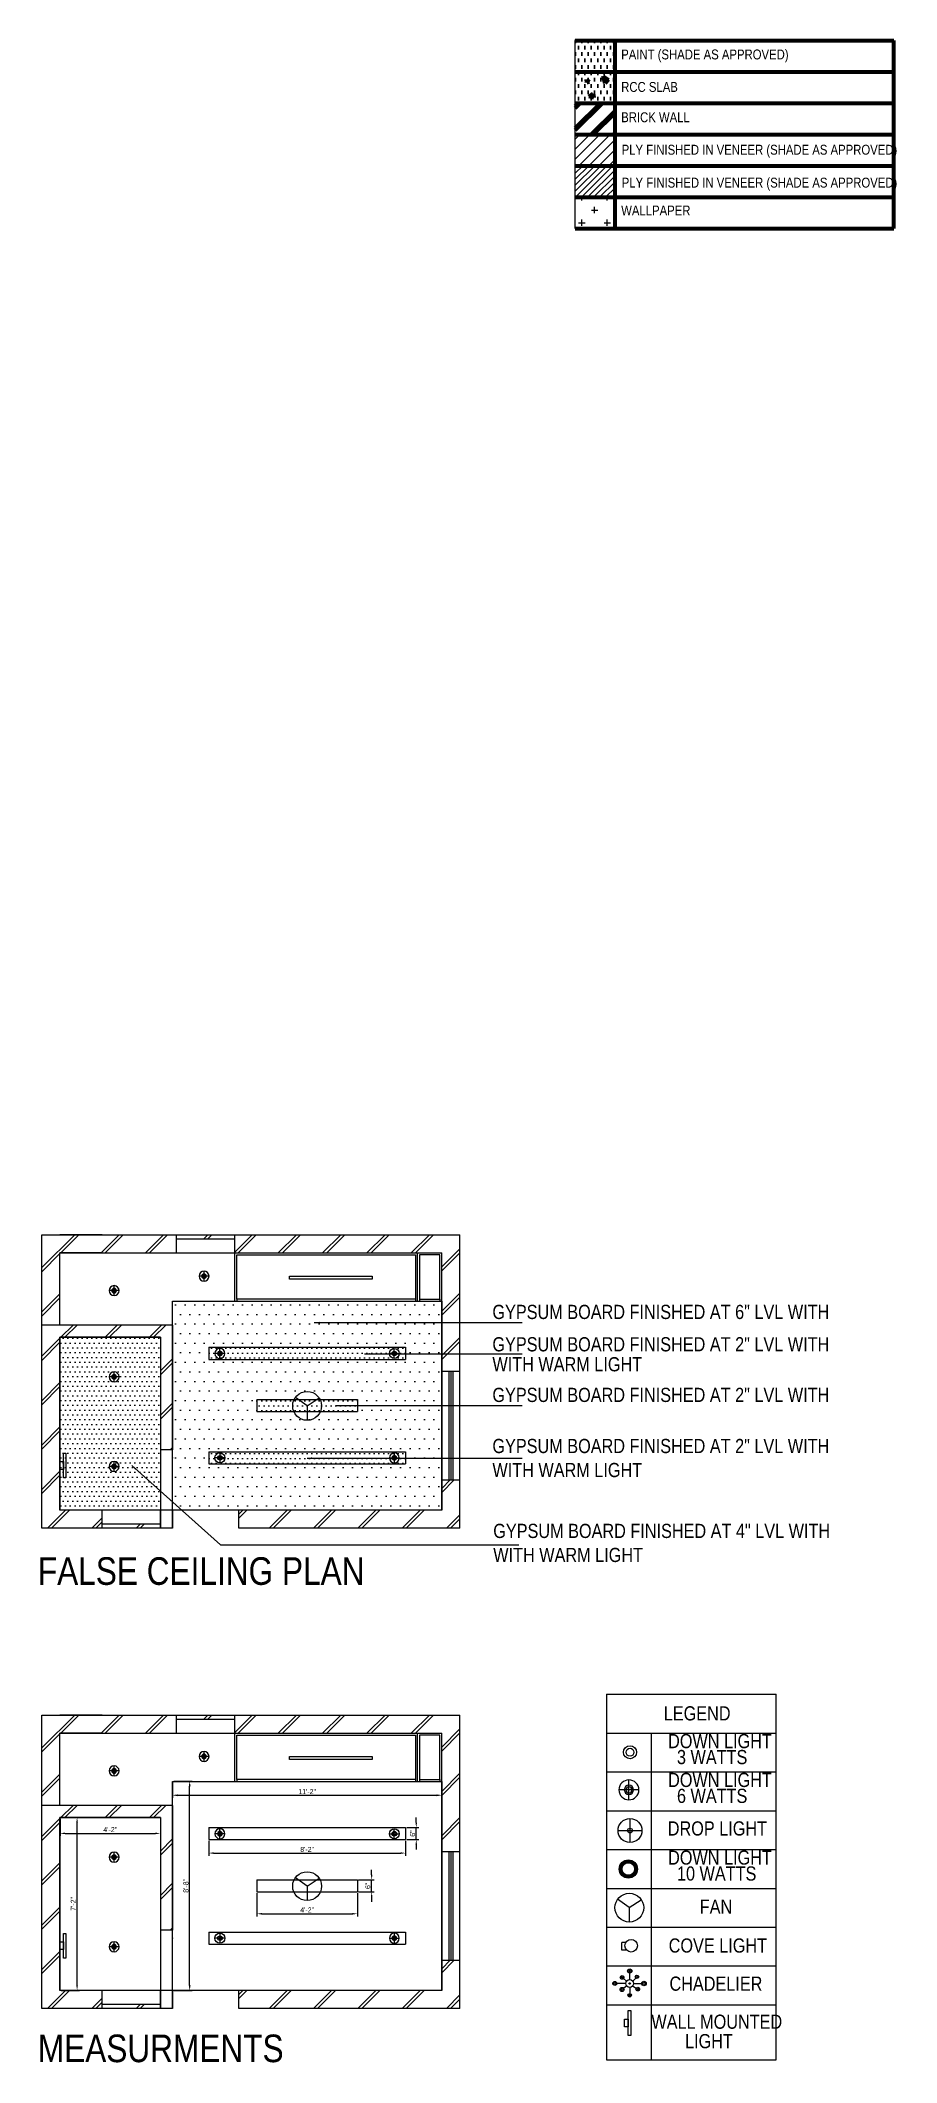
# Model space of a CAD drawing. Header units: millimetres. Extents: x 2862 to 4438, y 133 to 1198.
# Drawn here: x 4012 to 4438, y 133 to 1139 of the extents above; entities that cross this region are included whole.
import ezdxf

# ---------------------------------------------------------------- set-up
doc = ezdxf.new("R2010")
doc.units = ezdxf.units.MM
doc.layers.add('TXT', color=7, linetype='Continuous', lineweight=25)
doc.styles.add('stylus BT', font='swissc.ttf')
doc.dimstyles.new('ISO-25', dxfattribs={"dimtxt": 2.5, "dimasz": 2.5, "dimexe": 1.25, "dimexo": 0.625, "dimtad": 1, "dimlunit": 4, "dimtxsty": 'Standard', "dimcen": 2.5, "dimadec": 0, "dimazin": 0, "dimtfac": 1, "dimtmove": 0, "dimatfit": 3, "dimfxl": 1, "dimarcsym": 0})
pattern_1 = [(0, (1736.6983, 208.041), (1.5875, 3.175), [0, -3.175])]

msp = doc.modelspace()

# ---------------------------------------------------------------- texts
at = {"layer": 'TXT', "style": 'stylus BT'}
for s, height, p in [('PAINT (SHADE AS APPROVED)', 4.92032, (4301.101, 1129.234)), ('RCC SLAB', 4.9203, (4301.101, 1113.075)), ('BRICK WALL', 4.9203, (4301.101, 1097.993)), ('PLY FINISHED IN VENEER (SHADE AS APPROVED)', 4.92032, (4301.325, 1081.838)), ('PLY FINISHED IN VENEER (SHADE AS APPROVED)', 4.92032, (4301.342, 1065.458)), ('WALLPAPER', 4.9203, (4301.101, 1051.605)), ('GYPSUM BOARD FINISHED AT 6" LVL WITH', 7.05594, (4236.997, 502.522)), ('GYPSUM BOARD FINISHED AT 2" LVL WITH', 7.05594, (4236.997, 486.423)), ('WITH WARM LIGHT', 7.05594, (4236.997, 476.484)), ('GYPSUM BOARD FINISHED AT 2" LVL WITH', 7.05594, (4236.997, 461.238)), ('GYPSUM BOARD FINISHED AT 2" LVL WITH', 7.05594, (4236.997, 435.815)), ('WITH WARM LIGHT', 7.05594, (4236.997, 423.858)), ('GYPSUM BOARD FINISHED AT 4" LVL WITH', 7.05594, (4237.411, 393.567)), ('FALSE CEILING PLAN', 13.73149, (4010.768, 370.255)), ('WITH WARM LIGHT', 7.05594, (4237.411, 381.61)), ('LEGEND', 7.0559, (4322.293, 302.796)), ('DOWN LIGHT', 7.0559, (4324.439, 288.988)), ('  3 WATTS', 7.0559, (4324.36, 281.048)), ('DOWN LIGHT', 7.0559, (4324.439, 269.676)), ('  6 WATTS', 7.0559, (4324.36, 261.736)), ('DROP LIGHT', 7.0559, (4324.282, 245.533)), ('DOWN LIGHT', 7.0559, (4324.439, 231.053)), ('  10 WATTS', 7.0559, (4324.36, 223.113)), ('FAN', 7.0559, (4340.183, 206.613)), ('COVE LIGHT', 7.0559, (4324.732, 187.282)), ('CHADELIER', 7.0559, (4325.12, 168.303)), ('WALL MOUNTED', 7.05594, (4316.123, 149.367)), ('MEASURMENTS', 13.73149, (4010.768, 132.769)), ('LIGHT', 7.0559, (4332.865, 139.694))]:
    msp.add_text(s, height=height, dxfattribs=at).set_placement(p)

# ---------------------------------------------------------------- blocks, each defined once
blk = doc.blocks.new('light 1')
at = {"color": 92}
for p, q in [((3170.1, 887.6), (3182.1, 887.6)), ((3176.1, 893.5), (3176.1, 881.6))]:
    blk.add_line(p, q, dxfattribs=at)
at = {"color": 3, "linetype": 'ByBlock'}
blk.add_circle((3176.1, 887.6), 5.96, dxfattribs=at)
at = {"color": 92}
blk.add_circle((3176.1, 887.6), 1.19, dxfattribs=at)
blk = doc.blocks.new('light')
at = {"color": 6}
for p, q in [((4552.7, 610.3), (4552.7, 623.1)), ((4546.3, 616.7), (4559.1, 616.7))]:
    blk.add_line(p, q, dxfattribs=at)
for radius in [6.39, 2.94, 2.94, 1.96]:
    blk.add_circle((4552.7, 616.7), radius, dxfattribs=at)
at = {"color": 6, "linetype": 'ByBlock'}
blk.add_circle((4552.7, 616.7), 6.39, dxfattribs=at)
blk = doc.blocks.new('chandelier')
for p, q in [((4687.9, 467.5), (4683.5, 467.5)), ((4688.3, 468.6), (4686.8, 469.9)), ((4688.4, 466.3), (4686.9, 465.1)), ((4689.9, 469.5), (4689.9, 472.6)), ((4689.9, 465.6), (4689.9, 462.5)), ((4691.3, 466.3), (4693.1, 465.2)), ((4691.4, 468.7), (4692.9, 470.2)), ((4691.8, 467.5), (4695.9, 467.5))]:
    blk.add_line(p, q)
for centre, radius in [((4689.9, 473.7), 1.07), ((4689.9, 473.7), 0.494), ((4682.5, 467.5), 1.01), ((4682.5, 467.5), 0.503), ((4686.1, 470.5), 0.94), ((4686.1, 464.5), 1.01), ((4686.1, 470.5), 0.416), ((4686.1, 464.5), 0.491), ((4689.9, 467.5), 1.94), ((4689.9, 467.5), 0.388), ((4693.5, 470.8), 0.873), ((4693.9, 464.7), 0.94), ((4693.5, 470.8), 0.422), ((4693.9, 464.7), 0.418), ((4697, 467.5), 1.11), ((4697, 467.5), 0.572), ((4689.9, 461.6), 0.872), ((4689.9, 461.6), 0.406)]:
    blk.add_circle(centre, radius)
blk = doc.blocks.new('dcd')
at = {"color": 3}
for points in [[(2924.6, 417.3), (2926.3, 417.3), (2926.3, 413.4), (2924.6, 413.4)], [(2926.3, 421.5), (2927.6, 421.5), (2927.6, 409.2), (2926.3, 409.2)]]:
    blk.add_lwpolyline(points, close=True, dxfattribs=at)
blk = doc.blocks.new('*D5')
at = {"color": 0, "lineweight": -2}
for p, q in [((4077.8, 271.9), (4077.8, 264.3)), ((4211.8, 271.9), (4211.8, 264.3)), ((4080.3, 265.6), (4209.3, 265.6))]:
    blk.add_line(p, q, dxfattribs=at)
at = {"color": 0}
for points in [[(4080.3, 266), (4080.3, 265.1), (4077.8, 265.6)], [(4209.3, 266), (4209.3, 265.1), (4211.8, 265.6)]]:
    blk.add_solid(points, dxfattribs=at)
at = {"layer": 'Defpoints', "color": 0}
for p in [(4077.8, 272.5), (4211.8, 272.5), (4211.8, 265.6)]:
    blk.add_point(p, dxfattribs=at)
at = {"color": 0, "insert": (4144.8, 267.4), "char_height": 2.5, "attachment_point": 5}
blk.add_mtext('11\'-2"', dxfattribs=at)
blk = doc.blocks.new('*D6')
at = {"color": 0, "lineweight": -2}
for p, q in [((4078.4, 272.5), (4087.6, 272.5)), ((4086.3, 171), (4086.3, 270)), ((4078.4, 168.5), (4087.6, 168.5))]:
    blk.add_line(p, q, dxfattribs=at)
at = {"color": 0}
for points in [[(4085.9, 270), (4086.8, 270), (4086.3, 272.5)], [(4085.9, 171), (4086.8, 171), (4086.3, 168.5)]]:
    blk.add_solid(points, dxfattribs=at)
at = {"layer": 'Defpoints', "color": 0}
for p in [(4077.8, 272.5), (4086.3, 272.5), (4077.8, 168.5)]:
    blk.add_point(p, dxfattribs=at)
at = {"color": 0, "insert": (4084.5, 220.5), "char_height": 2.5, "attachment_point": 5, "rotation": 90}
blk.add_mtext('8\'-8"', dxfattribs=at)
blk = doc.blocks.new('*D7')
at = {"color": 0, "lineweight": -2}
for p, q in [((4095.8, 242.9), (4095.8, 235.5)), ((4193.8, 242.9), (4193.8, 235.5)), ((4098.3, 236.8), (4191.3, 236.8))]:
    blk.add_line(p, q, dxfattribs=at)
at = {"color": 0}
for points in [[(4098.3, 237.2), (4098.3, 236.4), (4095.8, 236.8)], [(4191.3, 237.2), (4191.3, 236.4), (4193.8, 236.8)]]:
    blk.add_solid(points, dxfattribs=at)
at = {"layer": 'Defpoints', "color": 0}
for p in [(4095.8, 243.5), (4193.8, 243.5), (4193.8, 236.8)]:
    blk.add_point(p, dxfattribs=at)
at = {"color": 0, "insert": (4144.8, 238.6), "char_height": 2.5, "attachment_point": 5}
blk.add_mtext('8\'-2"', dxfattribs=at)
blk = doc.blocks.new('*D8')
at = {"color": 0, "lineweight": -2}
for p, q in [((4199.1, 252), (4199.1, 254.5)), ((4194.4, 249.5), (4200.4, 249.5)), ((4194.4, 243.5), (4200.4, 243.5)), ((4199.1, 243.5), (4199.1, 249.5)), ((4199.1, 241), (4199.1, 238.5))]:
    blk.add_line(p, q, dxfattribs=at)
at = {"color": 0}
for points in [[(4198.7, 252), (4199.5, 252), (4199.1, 249.5)], [(4198.7, 241), (4199.5, 241), (4199.1, 243.5)]]:
    blk.add_solid(points, dxfattribs=at)
at = {"layer": 'Defpoints', "color": 0}
for p in [(4193.8, 249.5), (4193.8, 243.5), (4199.1, 249.5)]:
    blk.add_point(p, dxfattribs=at)
at = {"color": 0, "insert": (4197.3, 246.5), "char_height": 2.5, "attachment_point": 5, "rotation": 90}
blk.add_mtext('6"', dxfattribs=at)
blk = doc.blocks.new('*D9')
at = {"color": 0, "lineweight": -2}
for p, q in [((4119.8, 216.9), (4119.8, 205.3)), ((4169.8, 216.9), (4169.8, 205.3)), ((4122.3, 206.6), (4167.3, 206.6))]:
    blk.add_line(p, q, dxfattribs=at)
at = {"color": 0}
for points in [[(4122.3, 207), (4122.3, 206.2), (4119.8, 206.6)], [(4167.3, 207), (4167.3, 206.2), (4169.8, 206.6)]]:
    blk.add_solid(points, dxfattribs=at)
at = {"layer": 'Defpoints', "color": 0}
for p in [(4119.8, 217.5), (4169.8, 217.5), (4169.8, 206.6)]:
    blk.add_point(p, dxfattribs=at)
at = {"color": 0, "insert": (4144.8, 208.5), "char_height": 2.5, "attachment_point": 5}
blk.add_mtext('4\'-2"', dxfattribs=at)
blk = doc.blocks.new('*D10')
at = {"color": 0, "lineweight": -2}
for p, q in [((4170.4, 223.5), (4178.1, 223.5)), ((4176.9, 226), (4176.9, 228.5)), ((4176.9, 217.5), (4176.9, 223.5)), ((4170.4, 217.5), (4178.1, 217.5)), ((4176.9, 215), (4176.9, 212.5))]:
    blk.add_line(p, q, dxfattribs=at)
at = {"color": 0}
for points in [[(4176.5, 226), (4177.3, 226), (4176.9, 223.5)], [(4176.5, 215), (4177.3, 215), (4176.9, 217.5)]]:
    blk.add_solid(points, dxfattribs=at)
at = {"layer": 'Defpoints', "color": 0}
for p in [(4169.8, 223.5), (4176.9, 223.5), (4169.8, 217.5)]:
    blk.add_point(p, dxfattribs=at)
at = {"color": 0, "insert": (4175, 220.5), "char_height": 2.5, "attachment_point": 5, "rotation": 90}
blk.add_mtext('6"', dxfattribs=at)
blk = doc.blocks.new('*D11')
at = {"color": 0, "lineweight": -2}
for p, q in [((4021.8, 253.9), (4021.8, 245.4)), ((4071.8, 253.9), (4071.8, 245.4)), ((4024.3, 246.6), (4069.3, 246.6))]:
    blk.add_line(p, q, dxfattribs=at)
at = {"color": 0}
for points in [[(4024.3, 247), (4024.3, 246.2), (4021.8, 246.6)], [(4069.3, 247), (4069.3, 246.2), (4071.8, 246.6)]]:
    blk.add_solid(points, dxfattribs=at)
at = {"layer": 'Defpoints', "color": 0}
for p in [(4021.8, 254.5), (4071.8, 254.5), (4071.8, 246.6)]:
    blk.add_point(p, dxfattribs=at)
at = {"color": 0, "insert": (4046.8, 248.5), "char_height": 2.5, "attachment_point": 5}
blk.add_mtext('4\'-2"', dxfattribs=at)
blk = doc.blocks.new('*D12')
at = {"color": 0, "lineweight": -2}
for p, q in [((4022.4, 254.5), (4031.5, 254.5)), ((4030.3, 171), (4030.3, 252)), ((4022.4, 168.5), (4031.5, 168.5))]:
    blk.add_line(p, q, dxfattribs=at)
at = {"color": 0}
for points in [[(4029.9, 252), (4030.7, 252), (4030.3, 254.5)], [(4029.9, 171), (4030.7, 171), (4030.3, 168.5)]]:
    blk.add_solid(points, dxfattribs=at)
at = {"layer": 'Defpoints', "color": 0}
for p in [(4021.8, 254.5), (4030.3, 254.5), (4021.8, 168.5)]:
    blk.add_point(p, dxfattribs=at)
at = {"color": 0, "insert": (4028.4, 211.5), "char_height": 2.5, "attachment_point": 5, "rotation": 90}
blk.add_mtext('7\'-2"', dxfattribs=at)

# ---------------------------------------------------------------- dimensions: what is measured, and where the dimension line sits
for base, p1, p2, picture, middle in [((4211.788, 265.552), (4077.788, 272.477), (4211.788, 272.477), '*D5', (4144.788, 267.427)), ((4071.788, 246.633), (4021.788, 254.477), (4071.788, 254.477), '*D11', (4046.788, 248.508)), ((4193.788, 236.775), (4095.788, 243.477), (4193.788, 243.477), '*D7', (4144.788, 238.65)), ((4169.788, 206.578), (4119.788, 217.477), (4169.788, 217.477), '*D9', (4144.788, 208.453))]:
    dim = msp.add_linear_dim(base=base, p1=p1, p2=p2, dimstyle='ISO-25')
    dim.commit()
    dim.dimension.update_dxf_attribs({"geometry": picture, "text_midpoint": middle})
for base, p1, p2, picture, middle in [((4086.345, 272.477), (4077.788, 168.477), (4077.788, 272.477), '*D6', (4084.47, 220.477)), ((4030.296, 254.477), (4021.788, 168.477), (4021.788, 254.477), '*D12', (4028.421, 211.477)), ((4199.127, 249.477), (4193.788, 243.477), (4193.788, 249.477), '*D8', (4197.252, 246.477)), ((4176.893, 223.477), (4169.788, 217.477), (4169.788, 223.477), '*D10', (4175.018, 220.477))]:
    dim = msp.add_linear_dim(base=base, p1=p1, p2=p2, angle=90, dimstyle='ISO-25')
    dim.commit()
    dim.dimension.update_dxf_attribs({"geometry": picture, "text_midpoint": middle})

# ---------------------------------------------------------------- hatches: boundary and pattern name
at = {"lineweight": 100}
h = msp.add_hatch(dxfattribs=at)
h.set_pattern_fill('DOTS', color=256, scale=2, style=0)
h.set_pattern_definition(pattern_1)
h.paths.add_polyline_path([(4298.021, 1138.671), (4278.262, 1138.671), (4278.262, 1123.074), (4298.021, 1123.074)])
h = msp.add_hatch(dxfattribs=at)
h.set_pattern_fill('DOTS', color=256, scale=2, style=0)
h.set_pattern_definition(pattern_1)
h.paths.add_polyline_path([(4298.021, 1107.476), (4298.021, 1123.074), (4278.262, 1123.074), (4278.262, 1107.476)])
h = msp.add_hatch(dxfattribs=at)
h.set_pattern_fill('JIS_LC_8A', color=256, style=0)
h.set_pattern_definition([(45, (1736.698, 208.041), (-5.515433, 5.515433), []), (45, (1737.698, 208.041), (-5.515433, 5.515433), [])])
h.paths.add_polyline_path([(4278.262, 1107.476), (4278.262, 1091.879), (4298.021, 1091.879), (4298.021, 1107.476)])
h = msp.add_hatch()
h.set_pattern_fill('JIS_WOOD', color=256, scale=5, style=0)
h.set_pattern_definition([(45, (1736.6983, 208.041), (-2.5, 2.5), [])])
h.paths.add_polyline_path([(4298.021, 1076.282), (4298.021, 1091.879), (4278.262, 1091.879), (4278.262, 1076.282)])
h = msp.add_hatch()
h.set_pattern_fill('JIS_WOOD', color=256, scale=3, style=0)
h.set_pattern_definition([(45, (1736.6983, 208.041), (-1.5, 1.5), [])])
h.paths.add_polyline_path([(4278.262, 1076.282), (4278.262, 1060.684), (4298.021, 1060.684), (4298.021, 1076.282)])
h = msp.add_hatch()
h.set_pattern_fill('CROSS', color=256, style=0)
h.set_pattern_definition([(0, (0, -742.759), (6.35, 6.35), [3.175, -9.525]), (90, (1.5875, -744.3464), (-6.35, 6.35), [3.175, -9.525])])
h.paths.add_polyline_path([(4298.021, 1045.087), (4298.021, 1060.684), (4278.262, 1060.684), (4278.262, 1045.087)])
h = msp.add_hatch()
h.set_pattern_fill('JIS_LC_8A', color=256, scale=2, style=0)
h.set_pattern_definition([(45, (807.482, 14.303), (-11.030866, 11.030866), []), (45, (809.482, 14.303), (-11.030866, 11.030866), [])])
h.paths.add_polyline_path([(4012.788, 544.437), (4012.788, 499.437), (4021.788, 499.437), (4021.788, 535.437), (4079.788, 535.437), (4079.788, 544.437)])
h.paths.add_polyline_path([(4012.788, 499.437), (4012.788, 398.437), (4042.788, 398.437), (4042.788, 407.437), (4021.788, 407.437), (4021.788, 493.437), (4071.788, 493.437), (4071.788, 437.437), (4077.788, 437.437), (4077.788, 499.437)])
h.paths.add_polyline_path([(4042.788, 400.437), (4042.788, 398.437), (4071.788, 398.437), (4071.788, 400.437)])
h.paths.add_polyline_path([(4077.788, 407.437), (4071.788, 407.437), (4071.788, 398.437), (4077.788, 398.437)])
h.paths.add_polyline_path([(4220.788, 398.437), (4220.788, 422.437), (4211.788, 422.437), (4211.788, 407.437), (4110.788, 407.437), (4110.788, 398.437)])
h.paths.add_polyline_path([(4211.788, 476.437), (4220.788, 476.437), (4220.788, 544.437), (4108.788, 544.437), (4108.788, 535.437), (4211.788, 535.437)])
h.paths.add_polyline_path([(4079.788, 544.437), (4079.788, 542.437), (4108.788, 542.437), (4108.788, 544.437)])
h = msp.add_hatch()
h.set_pattern_fill('DOTS', color=256, scale=3, style=0)
h.set_pattern_definition([(0, (807.4823, 14.303), (2.38125, 4.7625), [0, -4.7625])])
h.paths.add_polyline_path([(4211.788, 511.437), (4077.788, 511.437), (4077.788, 407.437), (4211.788, 407.437)])
h.paths.add_polyline_path([(4193.788, 488.437), (4193.788, 482.437), (4095.788, 482.437), (4095.788, 488.437)], flags=16)
h.paths.add_polyline_path([(4169.788, 462.437), (4169.788, 456.437), (4119.788, 456.437), (4119.788, 462.437)], flags=16)
h.paths.add_polyline_path([(4193.788, 436.437), (4193.788, 430.437), (4095.788, 430.437), (4095.788, 436.437)], flags=16)
h = msp.add_hatch()
h.set_pattern_fill('DOTS', color=256, scale=1.5, style=0)
h.set_pattern_definition([(0, (807.4823, 14.303), (1.190625, 2.38125), [0, -2.38125])])
h.paths.add_polyline_path([(4071.788, 493.437), (4021.788, 493.437), (4021.788, 407.437), (4071.788, 407.437)])
h = msp.add_hatch()
h.set_pattern_fill('DOTS', color=256, scale=1.5, style=0)
h.set_pattern_definition([(0, (807.4823, 14.0943), (1.190625, 2.38125), [0, -2.38125])])
h.paths.add_polyline_path([(4193.788, 488.229), (4095.788, 488.229), (4095.788, 482.229), (4193.788, 482.229)])
h.paths.add_polyline_path([(4169.788, 462.229), (4119.788, 462.229), (4119.788, 456.229), (4169.788, 456.229)])
h.paths.add_polyline_path([(4193.788, 436.229), (4095.788, 436.229), (4095.788, 430.229), (4193.788, 430.229)])
h = msp.add_hatch()
h.set_pattern_fill('JIS_LC_8A', color=256, scale=2, style=0)
h.set_pattern_definition([(45, (807.482, -224.657), (-11.030866, 11.030866), []), (45, (809.482, -224.657), (-11.030866, 11.030866), [])])
h.paths.add_polyline_path([(4012.788, 305.477), (4012.788, 260.477), (4021.788, 260.477), (4021.788, 296.477), (4079.788, 296.477), (4079.788, 305.477)])
h.paths.add_polyline_path([(4012.788, 260.477), (4012.788, 159.477), (4042.788, 159.477), (4042.788, 168.477), (4021.788, 168.477), (4021.788, 254.477), (4071.788, 254.477), (4071.788, 198.477), (4077.788, 198.477), (4077.788, 260.477)])
h.paths.add_polyline_path([(4042.788, 161.477), (4042.788, 159.477), (4071.788, 159.477), (4071.788, 161.477)])
h.paths.add_polyline_path([(4077.788, 168.477), (4071.788, 168.477), (4071.788, 159.477), (4077.788, 159.477)])
h.paths.add_polyline_path([(4220.788, 159.477), (4220.788, 183.477), (4211.788, 183.477), (4211.788, 168.477), (4110.788, 168.477), (4110.788, 159.477)])
h.paths.add_polyline_path([(4211.788, 237.477), (4220.788, 237.477), (4220.788, 305.477), (4108.788, 305.477), (4108.788, 296.477), (4211.788, 296.477)])
h.paths.add_polyline_path([(4079.788, 305.477), (4079.788, 303.477), (4108.788, 303.477), (4108.788, 305.477)])
at = {"linetype": 'ByBlock'}
h = msp.add_hatch(color=1, dxfattribs=at)
h.paths.add_polyline_path([(4300.097, 228.872, 1), (4309.163, 228.872, 1)])
h.paths.add_polyline_path([(4307.749, 228.872, -1), (4301.511, 228.872, -1)], flags=16)

# ---------------------------------------------------------------- linework, layer by layer
for p, q in [((4278.262, 1045.087), (4278.262, 1138.671)), ((4012.788, 398.437), (4012.788, 544.437)), ((4012.788, 544.437), (4220.788, 544.437)), ((4042.788, 544.437), (4021.788, 544.437)), ((4079.788, 535.437), (4079.788, 544.437)), ((4108.788, 511.437), (4108.788, 544.437)), ((4220.788, 398.437), (4220.788, 544.437)), ((4042.788, 535.437), (4021.788, 535.437)), ((4021.788, 535.437), (4079.788, 535.437)), ((4021.788, 499.437), (4021.788, 535.437)), ((4079.788, 542.437), (4108.788, 542.437)), ((4079.788, 535.437), (4108.788, 535.437)), ((4108.788, 535.437), (4211.788, 535.437)), ((4199.788, 511.437), (4199.788, 535.437)), ((4211.788, 407.437), (4211.788, 535.437)), ((4108.788, 511.437), (4211.788, 511.437)), ((4109.788, 512.437), (4109.788, 511.437)), ((4198.788, 512.437), (4198.788, 511.437)), ((4200.788, 512.437), (4200.788, 511.437)), ((4210.788, 512.437), (4210.788, 511.437)), ((4211.788, 511.437), (4211.788, 407.437)), ((4077.788, 499.437), (4012.788, 499.437)), ((4071.788, 493.437), (4021.788, 493.437)), ((4021.788, 407.437), (4021.788, 493.437)), ((4021.788, 493.437), (4021.788, 407.437)), ((4071.788, 493.437), (4071.788, 437.437)), ((4077.788, 499.437), (4077.788, 437.437)), ((4095.788, 488.437), (4193.788, 488.437)), ((4095.788, 488.437), (4095.788, 482.437)), ((4193.788, 488.437), (4193.788, 482.437)), ((4095.788, 482.437), (4193.788, 482.437)), ((4220.788, 476.437), (4211.788, 476.437)), ((4215.288, 476.437), (4215.288, 422.437)), ((4216.288, 476.437), (4216.288, 422.437)), ((4217.288, 476.437), (4217.288, 422.437)), ((4119.788, 462.437), (4169.788, 462.437)), ((4119.788, 462.437), (4119.788, 456.437)), ((4119.788, 456.437), (4169.788, 456.437)), ((4169.788, 462.437), (4169.788, 456.437)), ((4077.788, 437.437), (4071.788, 437.437)), ((4095.788, 436.437), (4193.788, 436.437)), ((4095.788, 436.437), (4095.788, 430.437)), ((4193.788, 436.437), (4193.788, 430.437)), ((4095.788, 430.437), (4193.788, 430.437)), ((4211.788, 422.437), (4220.788, 422.437)), ((4042.788, 407.437), (4021.788, 407.437)), ((4042.788, 398.437), (4042.788, 407.437)), ((4077.788, 407.437), (4071.788, 407.437)), ((4071.788, 398.437), (4071.788, 407.437)), ((4071.788, 407.437), (4071.788, 398.437)), ((4077.788, 398.437), (4077.788, 407.437)), ((4077.788, 407.437), (4077.788, 398.437)), ((4211.788, 407.437), (4110.788, 407.437)), ((4110.788, 398.437), (4110.788, 407.437)), ((4077.788, 398.437), (4012.788, 398.437)), ((4071.788, 400.437), (4042.788, 400.437)), ((4220.788, 398.437), (4110.788, 398.437)), ((4012.788, 159.477), (4012.788, 305.477)), ((4012.788, 305.477), (4220.788, 305.477)), ((4042.788, 305.477), (4021.788, 305.477)), ((4079.788, 296.477), (4079.788, 305.477)), ((4079.788, 303.477), (4108.788, 303.477)), ((4108.788, 272.477), (4108.788, 305.477)), ((4220.788, 159.477), (4220.788, 305.477)), ((4042.788, 296.477), (4021.788, 296.477)), ((4021.788, 296.477), (4079.788, 296.477)), ((4021.788, 260.477), (4021.788, 296.477)), ((4079.788, 296.477), (4108.788, 296.477)), ((4108.788, 296.477), (4211.788, 296.477)), ((4199.788, 272.477), (4199.788, 296.477)), ((4211.788, 168.477), (4211.788, 296.477)), ((4108.788, 272.477), (4211.788, 272.477)), ((4109.788, 273.477), (4109.788, 272.477)), ((4198.788, 273.477), (4198.788, 272.477)), ((4200.788, 273.477), (4200.788, 272.477)), ((4210.788, 273.477), (4210.788, 272.477)), ((4211.788, 272.477), (4211.788, 168.477)), ((4077.788, 260.477), (4012.788, 260.477)), ((4071.788, 254.477), (4021.788, 254.477)), ((4021.788, 168.477), (4021.788, 254.477)), ((4021.788, 254.477), (4021.788, 168.477)), ((4071.788, 254.477), (4071.788, 198.477)), ((4077.788, 260.477), (4077.788, 198.477)), ((4095.788, 249.477), (4095.788, 243.477)), ((4095.788, 249.477), (4193.788, 249.477)), ((4095.788, 243.477), (4193.788, 243.477)), ((4193.788, 249.477), (4193.788, 243.477)), ((4220.788, 237.477), (4211.788, 237.477)), ((4215.288, 237.477), (4215.288, 183.477)), ((4216.288, 237.477), (4216.288, 183.477)), ((4217.288, 237.477), (4217.288, 183.477)), ((4119.788, 223.477), (4119.788, 217.477)), ((4119.788, 223.477), (4169.788, 223.477)), ((4169.788, 223.477), (4169.788, 217.477)), ((4119.788, 217.477), (4169.788, 217.477)), ((4077.788, 198.477), (4071.788, 198.477)), ((4095.788, 197.477), (4095.788, 191.477)), ((4095.788, 197.477), (4193.788, 197.477)), ((4095.788, 191.477), (4193.788, 191.477)), ((4193.788, 197.477), (4193.788, 191.477)), ((4211.788, 183.477), (4220.788, 183.477)), ((4042.788, 168.477), (4021.788, 168.477)), ((4042.788, 159.477), (4042.788, 168.477)), ((4071.788, 161.477), (4042.788, 161.477)), ((4077.788, 168.477), (4071.788, 168.477)), ((4071.788, 159.477), (4071.788, 168.477)), ((4071.788, 168.477), (4071.788, 159.477)), ((4077.788, 159.477), (4077.788, 168.477)), ((4077.788, 168.477), (4077.788, 159.477)), ((4211.788, 168.477), (4110.788, 168.477)), ((4110.788, 159.477), (4110.788, 168.477)), ((4077.788, 159.477), (4012.788, 159.477)), ((4220.788, 159.477), (4110.788, 159.477)), ((4293.827, 133.997), (4378.147, 133.997))]:
    msp.add_line(p, q)
at = {"lineweight": 100}
for p, q in [((4278.262, 1138.671), (4436.709, 1138.671)), ((4298.021, 1045.087), (4298.021, 1138.671)), ((4436.709, 1045.087), (4436.709, 1138.671)), ((4278.262, 1123.074), (4436.709, 1123.074)), ((4278.262, 1123.074), (4436.709, 1123.074)), ((4283.972, 1117.554), (4283.896, 1119.193)), ((4283.896, 1119.193), (4285.194, 1118.011)), ((4285.194, 1118.011), (4283.972, 1117.554)), ((4293.171, 1117.235), (4292.14, 1120.856)), ((4292.14, 1120.856), (4294.736, 1119.141)), ((4294.736, 1119.141), (4293.171, 1117.235)), ((4278.262, 1107.476), (4436.709, 1107.476)), ((4278.262, 1107.476), (4436.709, 1107.476)), ((4285.118, 1110.794), (4287.141, 1112.204)), ((4287.523, 1110.108), (4285.118, 1110.794)), ((4287.141, 1112.204), (4287.523, 1110.108)), ((4278.262, 1091.879), (4436.709, 1091.879)), ((4278.262, 1091.879), (4436.709, 1091.879)), ((4278.262, 1076.282), (4436.709, 1076.282)), ((4278.262, 1076.282), (4436.709, 1076.282)), ((4278.262, 1060.684), (4435.981, 1060.684)), ((4278.262, 1060.684), (4435.981, 1060.684)), ((4278.262, 1060.684), (4436.709, 1060.684)), ((4278.262, 1060.684), (4436.709, 1060.684)), ((4278.262, 1045.087), (4436.709, 1045.087)), ((4278.262, 1045.087), (4436.709, 1045.087))]:
    msp.add_line(p, q, dxfattribs=at)
at = {"linetype": 'ByBlock'}
for p, q in [((4144.788, 459.3), (4138.967, 463.498)), ((4144.788, 459.3), (4150.767, 463.269)), ((4144.788, 459.3), (4144.788, 452.123)), ((4293.827, 315.809), (4293.827, 133.997)), ((4315.978, 296.498), (4315.978, 133.997)), ((4144.788, 220.34), (4138.967, 224.538)), ((4144.788, 220.34), (4150.767, 224.309)), ((4144.788, 220.34), (4144.788, 213.163)), ((4305.137, 209.64), (4299.316, 213.838)), ((4305.137, 209.64), (4311.116, 213.609)), ((4305.137, 209.64), (4305.137, 202.463)), ((4303.338, 192.269), (4301.345, 192.269)), ((4301.345, 188.442), (4301.345, 192.269)), ((4303.891, 188.442), (4301.345, 188.442))]:
    msp.add_line(p, q, dxfattribs=at)
for points in [[(4109.788, 534.437), (4198.788, 534.437), (4198.788, 512.437), (4109.788, 512.437)], [(4210.788, 534.437), (4200.788, 534.437), (4200.788, 512.437), (4210.788, 512.437)], [(4136.087, 523.882), (4177.232, 523.882), (4177.232, 522.278), (4136.087, 522.278)], [(4077.788, 511.437), (4211.788, 511.437), (4211.788, 407.437), (4077.788, 407.437)], [(4021.788, 493.437), (4071.788, 493.437), (4071.788, 407.437), (4021.788, 407.437)], [(4109.788, 295.477), (4198.788, 295.477), (4198.788, 273.477), (4109.788, 273.477)], [(4210.788, 295.477), (4200.788, 295.477), (4200.788, 273.477), (4210.788, 273.477)], [(4136.087, 284.922), (4177.232, 284.922), (4177.232, 283.318), (4136.087, 283.318)], [(4077.788, 272.477), (4211.788, 272.477), (4211.788, 168.477), (4077.788, 168.477)], [(4021.788, 254.477), (4071.788, 254.477), (4071.788, 168.477), (4021.788, 168.477)]]:
    msp.add_lwpolyline(points, close=True)
for centre, radius in [((4144.788, 459.3), 7.177), ((4144.788, 220.34), 7.177), ((4305.137, 209.64), 7.177), ((4306.056, 190.708), 3.134)]:
    msp.add_circle(centre, radius, dxfattribs=at)
at = {"color": 172}
for radius in [3.252, 3.252, 3.252, 1.952]:
    msp.add_circle((4305.479, 286.969), radius, dxfattribs=at)
at = {"color": 172, "linetype": 'ByBlock'}
msp.add_circle((4305.479, 286.969), 3.252, dxfattribs=at)
at = {"color": 1, "linetype": 'ByBlock'}
for radius in [4.533, 3.119]:
    msp.add_circle((4304.63, 228.872), radius, dxfattribs=at)
for p in [(4077.788, 485.437), (4077.788, 476.771), (4077.788, 459.437), (4077.788, 442.104), (4077.788, 433.437), (4077.788, 246.477), (4077.788, 237.811), (4077.788, 220.477), (4077.788, 203.144), (4077.788, 194.477)]:
    msp.add_point(p)
at = {"layer": 'TXT'}
for p, q in [((4293.827, 315.809), (4378.147, 315.809)), ((4378.147, 133.997), (4378.147, 315.809)), ((4293.827, 296.498), (4378.147, 296.498)), ((4293.827, 277.186), (4378.147, 277.186)), ((4293.827, 257.874), (4378.147, 257.874)), ((4293.827, 238.563), (4378.147, 238.563)), ((4293.827, 238.563), (4378.147, 238.563)), ((4293.827, 219.251), (4378.147, 219.251)), ((4293.827, 219.251), (4378.147, 219.251)), ((4293.827, 219.251), (4378.147, 219.251)), ((4293.827, 199.94), (4378.147, 199.94)), ((4293.827, 199.94), (4378.147, 199.94)), ((4293.827, 180.628), (4378.147, 180.628)), ((4293.827, 180.628), (4378.147, 180.628)), ((4293.827, 180.628), (4378.147, 180.628)), ((4293.827, 161.317), (4378.147, 161.317)), ((4293.827, 161.317), (4378.147, 161.317)), ((4293.827, 161.317), (4378.147, 161.317))]:
    msp.add_line(p, q, dxfattribs=at)

# ---------------------------------------------------------------- block references
at = {"color": 6, "linetype": 'ByBlock'}
for p, xscale, yscale, zscale in [((5862.237, 284.259), -0.3885064834314562, 0.3885064834317404, 0.3885064834317707), ((5817.482, 277.042), -0.3885064834314562, 0.3885064834317404, 0.3885064834317707), ((5870.141, 245.789), -0.3885064834314562, 0.3885064834317404, 0.3885064834317707), ((2419.435, 245.789), 0.3885064834312288, 0.3885064834317404, 0.3885064834317707), ((5817.482, 234.146), -0.3885064834314562, 0.3885064834317404, 0.3885064834317707), ((5817.482, 189.568), -0.3885064834314562, 0.3885064834317404, 0.3885064834317707), ((5862.237, 45.298), -0.3885064834314562, 0.3885064834317404, 0.3885064834317707), ((5817.482, 38.082), -0.3885064834314562, 0.3885064834317404, 0.3885064834317707), ((7842.441, -210.933), -0.7770129668624577, 0.7770129668629124, 0.7770129668629747), ((5870.141, 6.829), -0.3885064834314562, 0.3885064834317404, 0.3885064834317707), ((2419.435, 6.829), 0.3885064834312288, 0.3885064834317404, 0.3885064834317707), ((5817.482, -4.814), -0.3885064834314562, 0.3885064834317404, 0.3885064834317707), ((5817.482, -49.392), -0.3885064834314562, 0.3885064834317404, 0.3885064834317707)]:
    msp.add_blockref('light', p, dxfattribs=dict(at, xscale=xscale, yscale=yscale, zscale=zscale))
for p in [(1097.17, 14.303), (1097.17, -224.657), (1378.208, -263.106)]:
    msp.add_blockref('dcd', p)
at = {"color": 6, "linetype": 'ByBlock', "yscale": 0.3885064834316836, "zscale": 0.3885064834317707, "rotation": 180}
for p, xscale in [((5870.141, 673.029), 0.3885064834314562), ((2419.435, 673.029), -0.3885064834312288), ((5870.141, 434.068), 0.3885064834314562), ((2419.435, 434.068), -0.3885064834312288)]:
    msp.add_blockref('light', p, dxfattribs=dict(at, xscale=xscale))
at = {"linetype": 'ByBlock'}
for name, p in [('light 1', (1129.375, -639.591)), ('chandelier', (-384.56, -295.571))]:
    msp.add_blockref(name, p, dxfattribs=at)

msp.set_redraw_order([(e.dxf.handle, doc.entitydb.next_handle()) for e in msp.query("TEXT MTEXT ATTDEF DIMENSION ARC_DIMENSION")])  # texts and dimensions are drawn at this point

# ---------------------------------------------------------------- leaders
for points in [[(4148.329, 500.728), (4251.891, 500.728)], [(4173.332, 485.16), (4251.891, 485.16)], [(4159.059, 459.426), (4251.891, 459.426)], [(4144.788, 433.289), (4251.891, 433.289)], [(4057.534, 429.644), (4101.657, 390.135), (4250.121, 390.135)]]:
    msp.add_leader(points, dimstyle='ISO-25', override={"dimgap": 0.625, "dimtad": 0})

doc.saveas('drawing.dxf')
